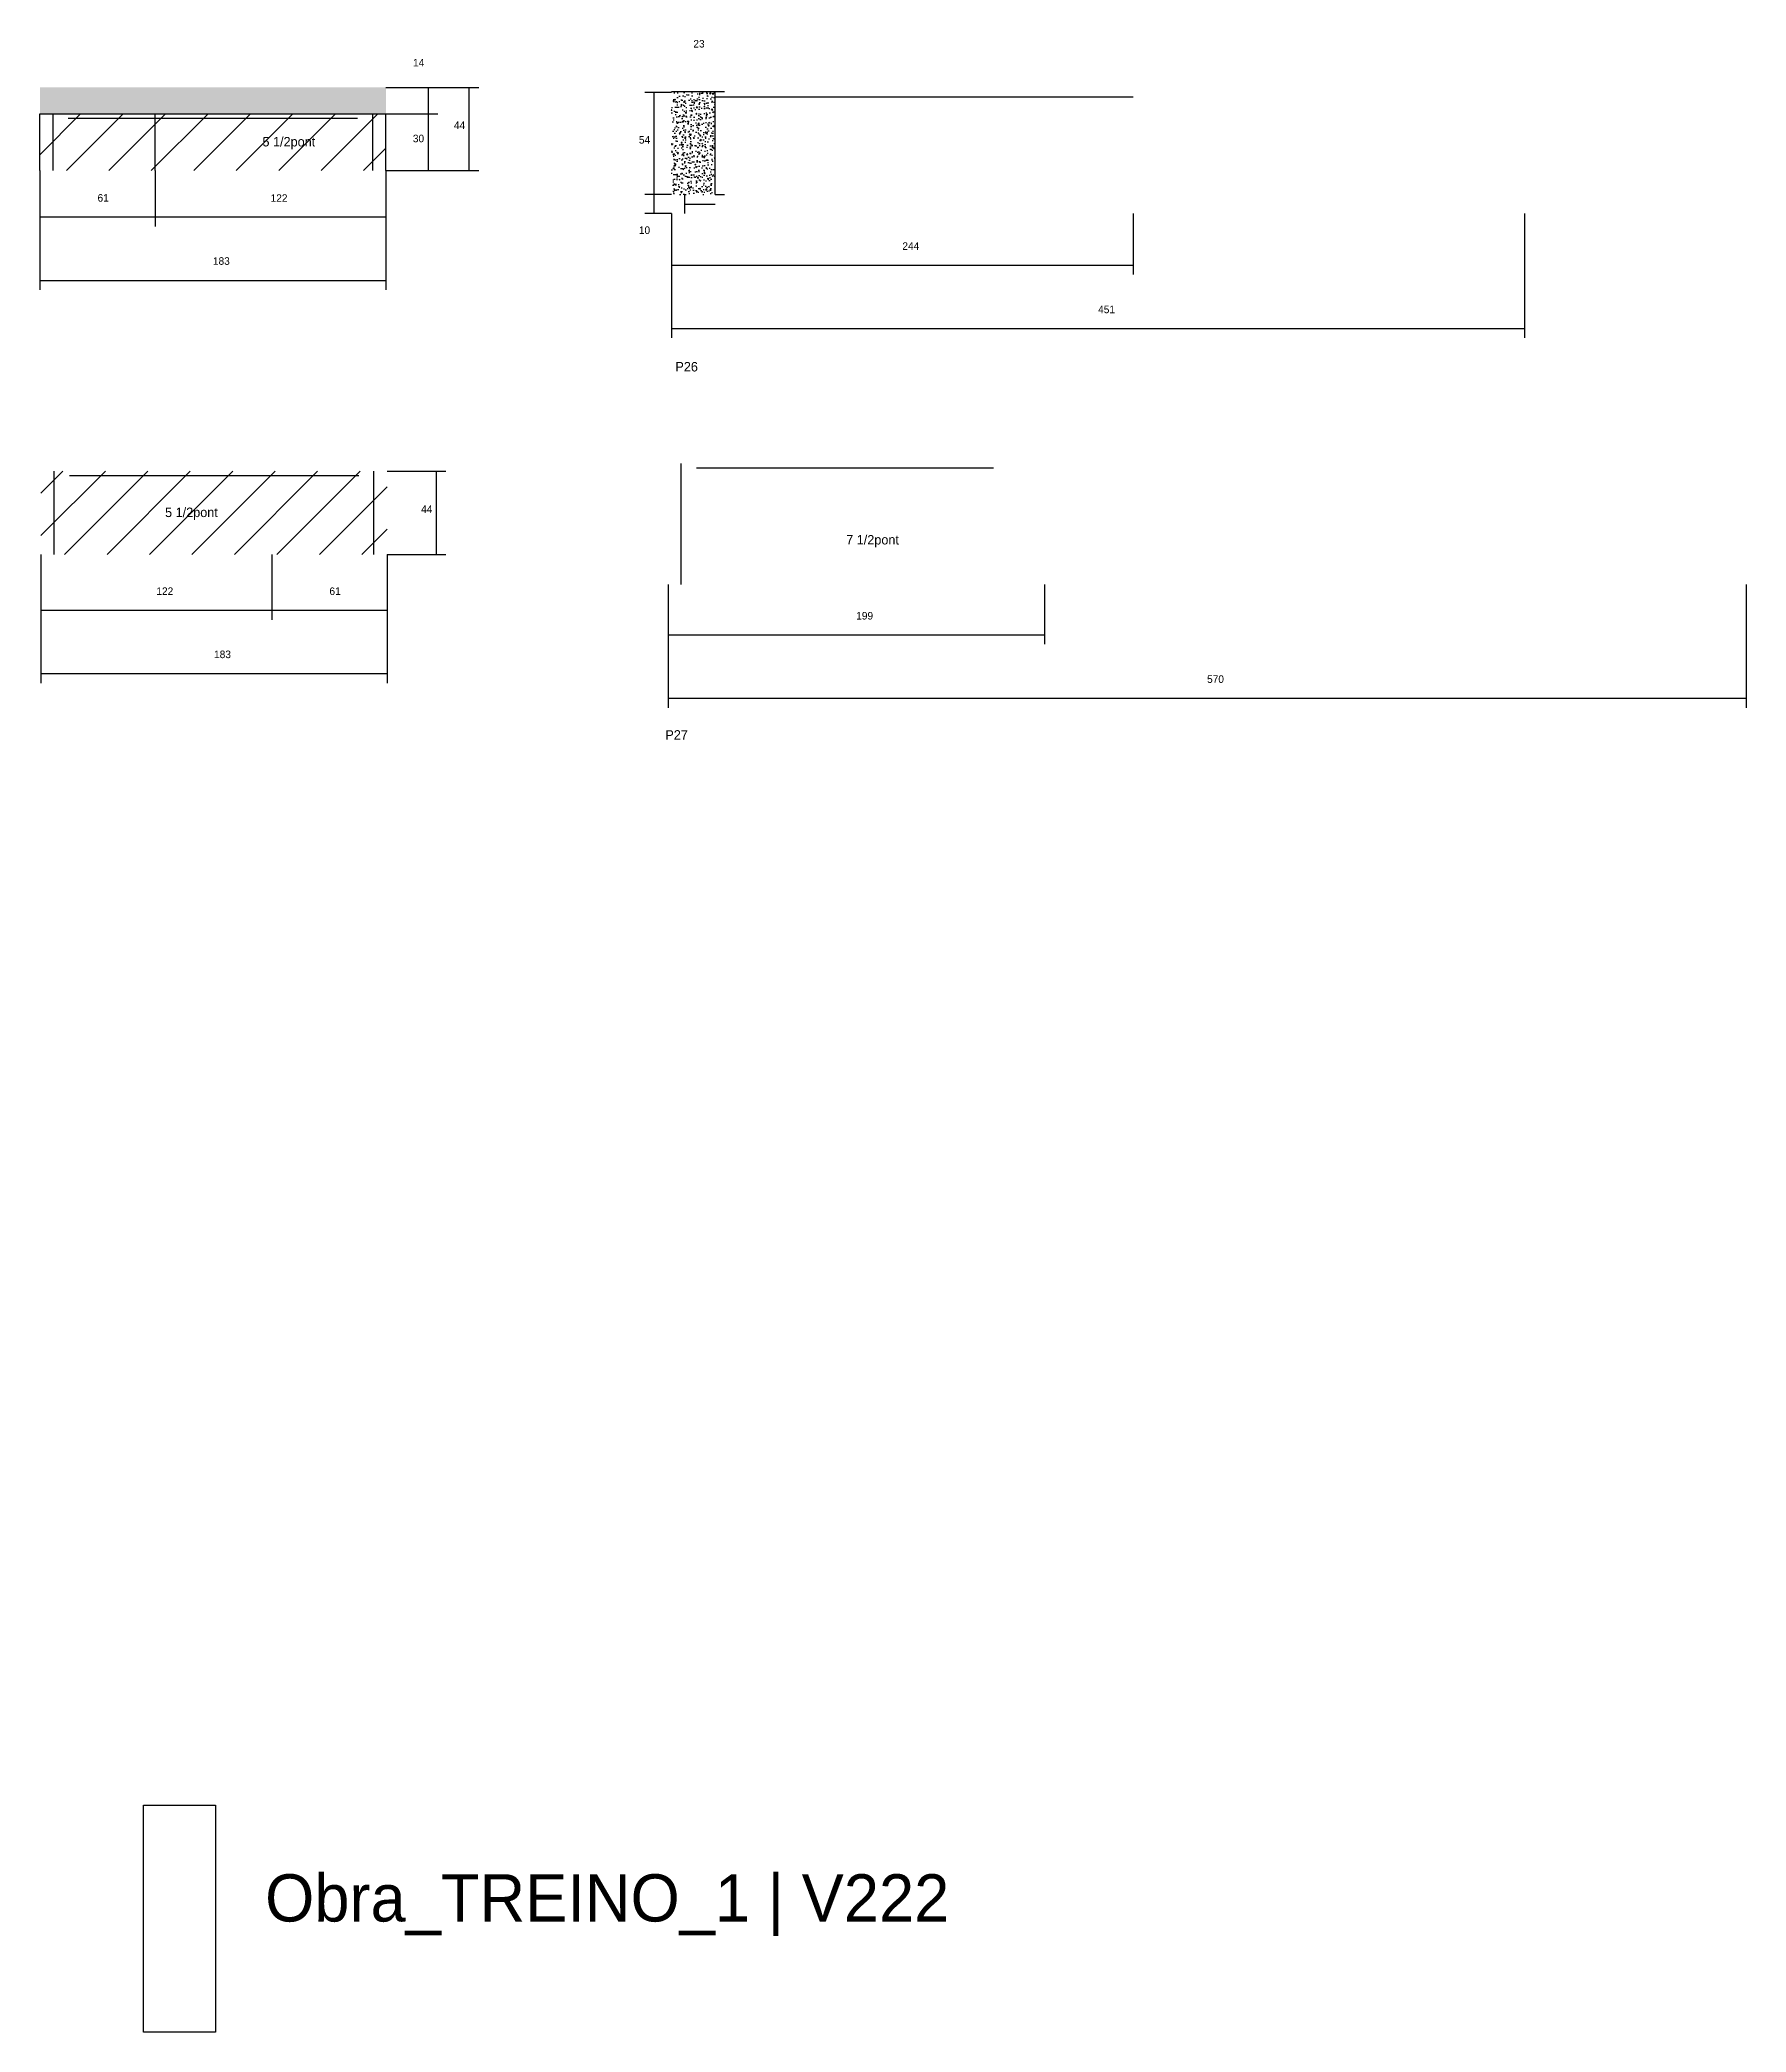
# Model space of a CAD drawing. Header units: metres. Extents: x -2848 to 22762, y -45195 to 1016.
# Drawn here: x 6281 to 7183, y -14468 to -13415 of the extents above; entities that cross this region are included whole.
import ezdxf

# ---------------------------------------------------------------- set-up
doc = ezdxf.new("R2010")
doc.units = ezdxf.units.M
for name, color, linetype in [('CONCRETO', 251, 'Continuous'), ('COTA', 4, 'Continuous'), ('Cota Seção (2x)', 4, 'Continuous'), ('LABEL_ID', 3, 'Continuous'), ('NOMENCLATURA', 7, 'Continuous'), ('Painéis', 200, 'Continuous'), ('REAPROVEITAMENTO', 251, 'Continuous'), ('SARR_2.2x7', 40, 'Continuous'), ('SARR_EDITAR', 141, 'Continuous')]:
    doc.layers.add(name, color=color, linetype=linetype)

msp = doc.modelspace()

# ---------------------------------------------------------------- texts
at = {"layer": 'COTA'}
for s, p in [('23', (6626.4, -13419)), ('14', (6478.2, -13429)), ('44', (6499.8, -13462.1)), ('30', (6478.1, -13469.1)), ('54', (6597.6, -13469.8)), ('61', (6311.4, -13500.5)), ('122', (6402.9, -13500.6)), ('244', (6736.9, -13526)), ('183', (6372.4, -13533.9)), ('451', (6840.4, -13559.5)), ('44', (6482.5, -13665.1)), ('122', (6342.5, -13708.5)), ('61', (6434, -13708.5)), ('199', (6712.5, -13721.5)), ('183', (6373, -13741.9)), ('570', (6898, -13755))]:
    msp.add_text(s, height=4, dxfattribs=at).set_placement(p)
at = {"layer": 'Cota Seção (2x)'}
msp.add_text('10', height=4, dxfattribs=at).set_placement((6597.6, -13517.6))
at = {"layer": 'LABEL_ID'}
msp.add_text('Obra_TREINO_1 | V222', height=25, dxfattribs=at).set_placement((6400, -14410))
at = {"layer": 'NOMENCLATURA'}
for s, p in [('5 1/2pont', (6398.6, -13471.3)), ('P26', (6616.9, -13590.3)), ('5 1/2pont', (6347.1, -13667.3)), ('7 1/2pont', (6707.2, -13681.8)), ('P27', (6611.6, -13785))]:
    msp.add_text(s, height=5, dxfattribs=at).set_placement(p)

# ---------------------------------------------------------------- hatches: boundary and pattern name
at = {"layer": 'COTA'}
h = msp.add_hatch(dxfattribs=at)
h.set_pattern_fill('AR-CONC', scale=0.03)
h.paths.add_polyline_path([(6463.9, -13440.1), (6280.9, -13440.1), (6280.9, -13440.1), (6280.9, -13454.1), (6280.9, -13454.1), (6463.9, -13454.1), (6463.9, -13454.1), (6463.9, -13440.1)])
h = msp.add_hatch(dxfattribs=at)
h.set_pattern_fill('AR-CONC', scale=0.03)
h.paths.add_polyline_path([(6637.9, -13496.8), (6637.9, -13442.8), (6637.9, -13442.8), (6614.9, -13442.8), (6614.9, -13442.8), (6614.9, -13496.8), (6614.9, -13496.8), (6637.9, -13496.8)])
at = {"layer": 'REAPROVEITAMENTO'}
h = msp.add_hatch(dxfattribs=at)
h.set_pattern_fill('ANSI31', scale=5)
h.paths.add_polyline_path([(6280.9, -13484.1), (6463.9, -13484.1), (6463.9, -13484.1), (6463.9, -13454.1), (6463.9, -13454.1), (6280.9, -13454.1), (6280.9, -13454.1), (6280.9, -13484.1)])
h = msp.add_hatch(dxfattribs=at)
h.set_pattern_fill('ANSI31', scale=5)
h.paths.add_polyline_path([(6281.5, -13643.1), (6281.5, -13687.1), (6281.5, -13687.1), (6464.5, -13687.1), (6464.5, -13687.1), (6464.5, -13643.1), (6464.5, -13643.1), (6281.5, -13643.1)])

# ---------------------------------------------------------------- linework, layer by layer
at = {"layer": 'CONCRETO'}
msp.add_lwpolyline([(6335.7, -14348.5), (6335.7, -14348.5), (6373.7, -14348.5), (6373.7, -14376.5), (6373.7, -14376.5), (6373.7, -14468.5), (6335.7, -14468.5), (6335.7, -14348.5)], close=True, dxfattribs=at)
at = {"layer": 'COTA'}
for p, q in [((6463.9, -13440.1), (6512.9, -13440.1)), ((6463.9, -13440.1), (6491.3, -13440.1)), ((6486.3, -13454.1), (6486.3, -13440.1)), ((6507.9, -13484.1), (6507.9, -13440.1)), ((6614.9, -13442.8), (6600.7, -13442.8)), ((6605.7, -13496.8), (6605.7, -13442.8)), ((6614.9, -13442.2), (6642.9, -13442.2)), ((6637.9, -13496.8), (6637.9, -13442.2)), ((6463.9, -13454.1), (6491.3, -13454.1)), ((6463.9, -13454.1), (6491.3, -13454.1)), ((6486.3, -13484.1), (6486.3, -13454.1)), ((6280.9, -13484.1), (6280.9, -13513.6)), ((6280.9, -13484.1), (6280.9, -13547.2)), ((6341.9, -13484.1), (6341.9, -13513.6)), ((6341.9, -13484.1), (6341.9, -13513.6)), ((6463.9, -13484.1), (6463.9, -13513.6)), ((6463.9, -13484.1), (6463.9, -13547.2)), ((6463.9, -13484.1), (6512.9, -13484.1)), ((6463.9, -13484.1), (6491.3, -13484.1)), ((6614.9, -13496.8), (6600.7, -13496.8)), ((6637.9, -13496.8), (6642.9, -13496.8)), ((6280.9, -13508.6), (6341.9, -13508.6)), ((6341.9, -13508.6), (6463.9, -13508.6)), ((6614.9, -13506.8), (6614.9, -13539.1)), ((6614.9, -13506.8), (6614.9, -13572.6)), ((6858.9, -13506.8), (6858.9, -13539.1)), ((7065.9, -13506.8), (7065.9, -13572.6)), ((6614.9, -13534.1), (6858.9, -13534.1)), ((6280.9, -13542.2), (6463.9, -13542.2)), ((6614.9, -13567.6), (7065.9, -13567.6)), ((6464.5, -13643.1), (6495.6, -13643.1)), ((6490.6, -13687.1), (6490.6, -13643.1)), ((6281.5, -13687.1), (6281.5, -13721.6)), ((6281.5, -13687.1), (6281.5, -13755.1)), ((6403.5, -13687.1), (6403.5, -13721.6)), ((6403.5, -13687.1), (6403.5, -13721.6)), ((6464.5, -13687.1), (6464.5, -13721.6)), ((6464.5, -13687.1), (6464.5, -13755.1)), ((6464.5, -13687.1), (6495.6, -13687.1)), ((6613, -13703), (6613, -13734.6)), ((6613, -13703), (6613, -13768.1)), ((6812, -13703), (6812, -13734.6)), ((7183, -13703), (7183, -13768.1)), ((6281.5, -13716.6), (6403.5, -13716.6)), ((6403.5, -13716.6), (6464.5, -13716.6)), ((6613, -13729.6), (6812, -13729.6)), ((6281.5, -13750.1), (6464.5, -13750.1)), ((6613, -13763.1), (7183, -13763.1))]:
    msp.add_line(p, q, dxfattribs=at)
at = {"layer": 'Cota Seção (2x)'}
for p, q in [((6614.9, -13496.8), (6600.7, -13496.8)), ((6605.7, -13506.8), (6605.7, -13496.8)), ((6614.9, -13506.8), (6600.7, -13506.8))]:
    msp.add_line(p, q, dxfattribs=at)
at = {"layer": 'Painéis'}
for p, q in [((6280.9, -13454.1), (6463.9, -13454.1)), ((6280.9, -13484.1), (6280.9, -13454.1)), ((6341.9, -13484.1), (6341.9, -13454.1)), ((6463.9, -13484.1), (6463.9, -13454.1))]:
    msp.add_line(p, q, dxfattribs=at)
at = {"layer": 'SARR_2.2x7'}
for p, q in [((6637.9, -13445), (6858.9, -13445)), ((6287.9, -13484.1), (6287.9, -13454.1)), ((6295.9, -13456.3), (6341.9, -13456.3)), ((6341.9, -13456.3), (6448.9, -13456.3)), ((6456.9, -13484.1), (6456.9, -13454.1)), ((6621.9, -13506.8), (6621.9, -13496.8)), ((6288.5, -13687.1), (6288.5, -13643.1)), ((6457.5, -13687.1), (6457.5, -13643.1)), ((6620, -13703), (6620, -13639)), ((6628, -13641.2), (6785, -13641.2)), ((6296.5, -13645.3), (6403.5, -13645.3)), ((6403.5, -13645.3), (6449.5, -13645.3))]:
    msp.add_line(p, q, dxfattribs=at)
at = {"layer": 'SARR_EDITAR'}
msp.add_line((6621.9, -13501.8), (6637.9, -13501.8), dxfattribs=at)

msp.set_redraw_order([(e.dxf.handle, doc.entitydb.next_handle()) for e in msp.query("TEXT MTEXT ATTDEF DIMENSION ARC_DIMENSION")])  # texts and dimensions are drawn at this point

doc.saveas('drawing.dxf')
